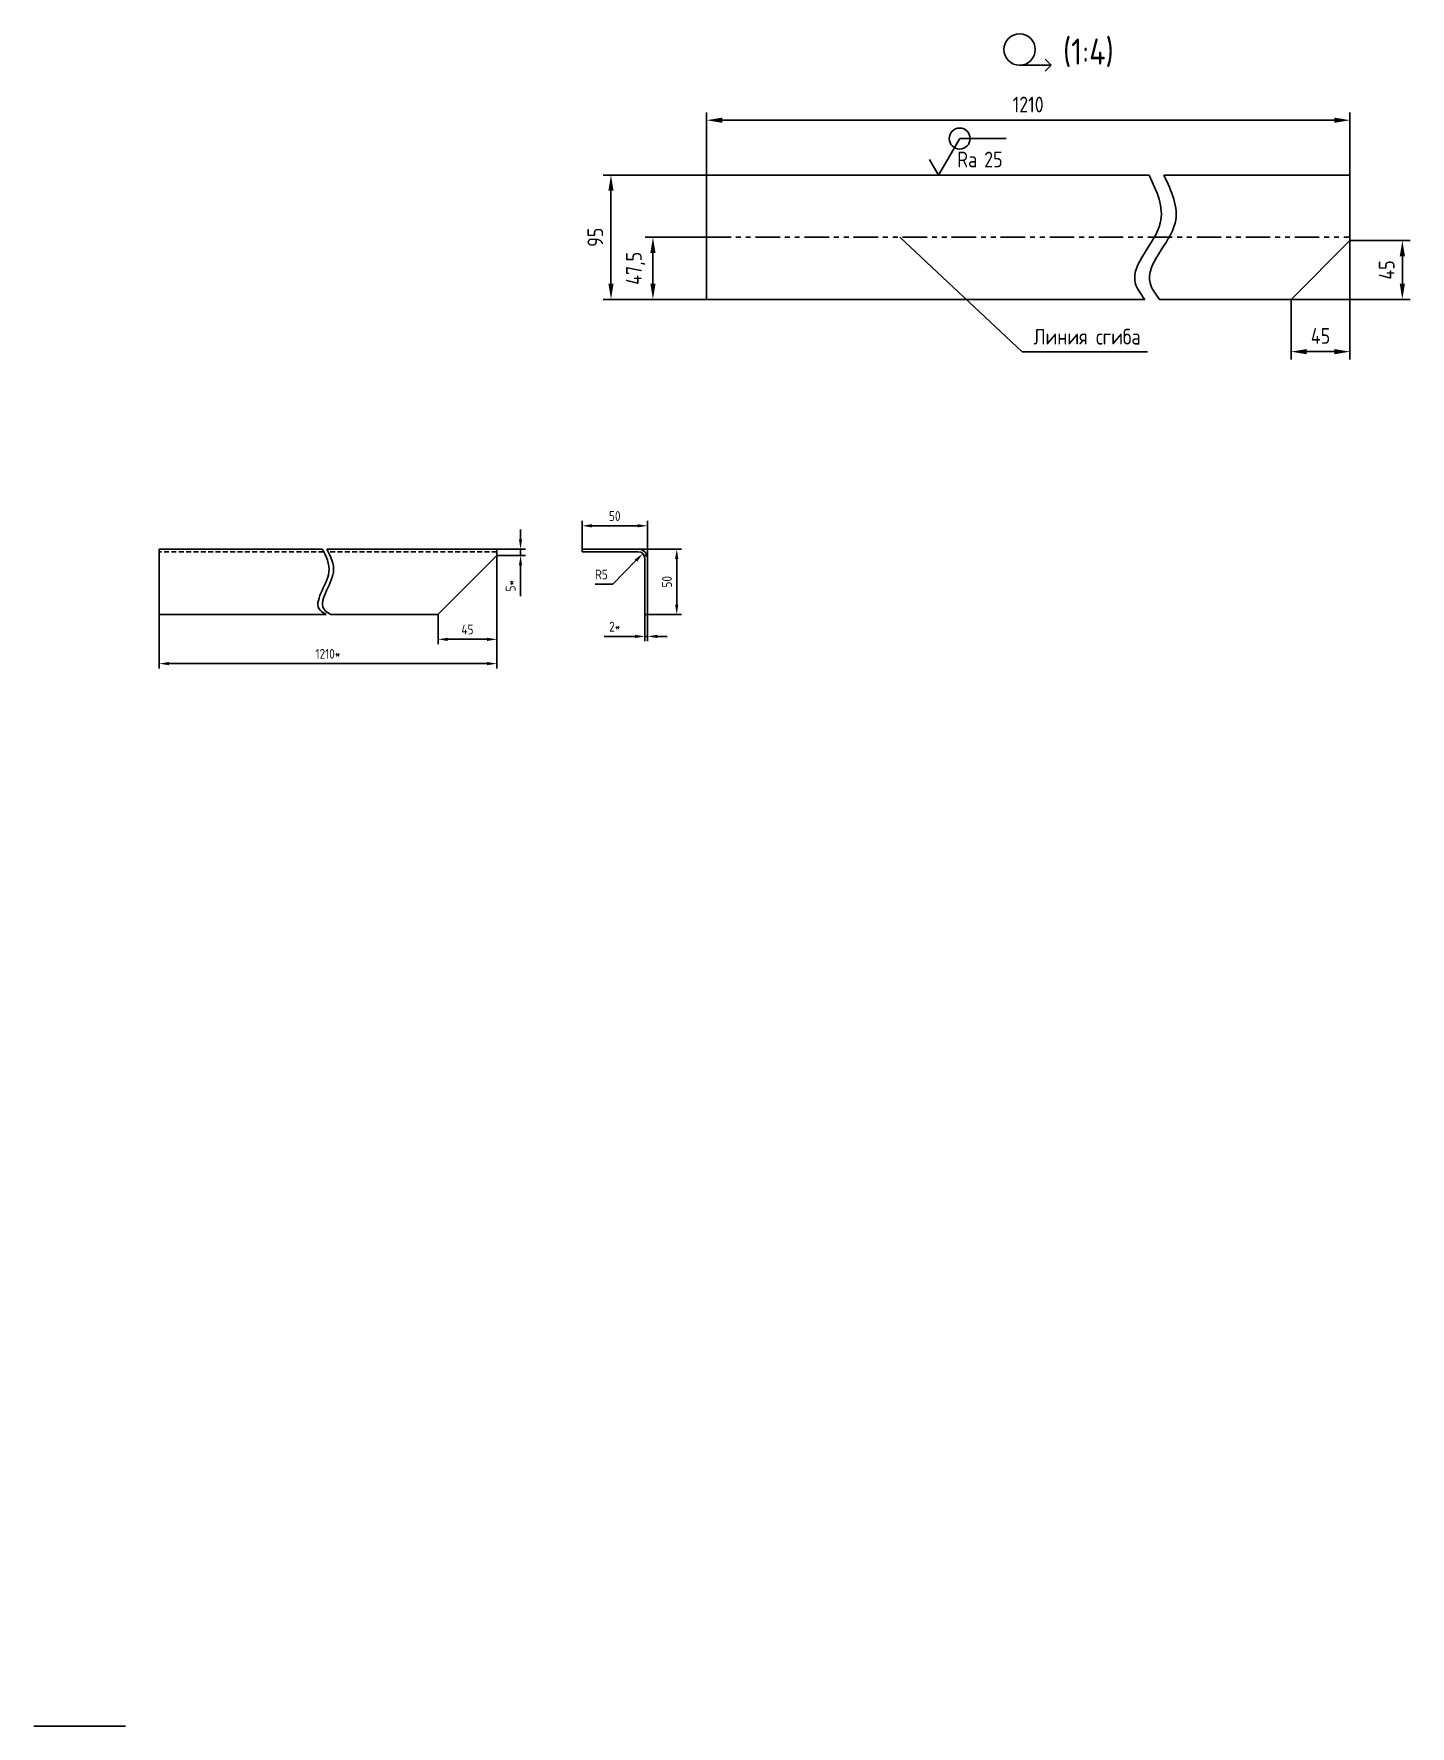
# Model space of a CAD drawing. Header units: millimetres. Extents: x 5930 to 17435, y 522 to 7243.
# Drawn here: x 5930 to 6983, y 522 to 1816 of the extents above; entities that cross this region are included whole.
import ezdxf

# ---------------------------------------------------------------- set-up
doc = ezdxf.new("R2010")
doc.units = ezdxf.units.MM
doc.header["$LTSCALE"] = 15
doc.linetypes.add('HIDDEN', pattern=[0.375, 0.25, -0.125])
doc.linetypes.add('PHANTOM', pattern=[2.5, 1.25, -0.25, 0.25, -0.25, 0.25, -0.25])
for name, color, linetype in [('Bord', 1, 'Continuous'), ('Cont', 6, 'Continuous'), ('DIM', 7, 'Continuous'), ('HIDE', 2, 'HIDDEN'), ('PHAN', 5, 'PHANTOM'), ('Text', 3, 'Continuous'), ('Textb', 6, 'Continuous')]:
    doc.layers.add(name, color=color, linetype=linetype)
doc.styles.add('Style1', font='romans.shx', dxfattribs={"width": 0.8})
doc.dimstyles.new('LIN2_5', dxfattribs={"dimscale": 2.5, "dimtxt": 3, "dimasz": 3, "dimexe": 1.5, "dimexo": 0, "dimgap": 1.5, "dimtad": 1, "dimzin": 13, "dimdsep": 46, "dimtxsty": 'Style1', "dimcen": 0, "dimclrt": 3, "dimadec": 0, "dimazin": 0, "dimtfac": 1, "dimtmove": 0, "dimatfit": 3, "dimfxl": 1, "dimtolj": 1, "dimtzin": 13, "dimarcsym": 0})
doc.dimstyles.new('LIN2_5H', dxfattribs={"dimscale": 2.5, "dimtxt": 3, "dimasz": 3, "dimexe": 1.5, "dimexo": 0, "dimgap": 1.5, "dimtad": 3, "dimtih": 1, "dimtoh": 1, "dimzin": 13, "dimdsep": 46, "dimtxsty": 'Style1', "dimcen": 0, "dimclrt": 3, "dimadec": 0, "dimazin": 0, "dimtfac": 1, "dimtmove": 0, "dimatfit": 3, "dimfxl": 1, "dimtolj": 1, "dimtzin": 13, "dimarcsym": 0})
doc.dimstyles.new('LIN4', dxfattribs={"dimscale": 4, "dimtxt": 3, "dimasz": 3, "dimexe": 1.5, "dimexo": 0, "dimgap": 1.5, "dimtad": 1, "dimzin": 13, "dimdsep": 46, "dimtxsty": 'Style1', "dimcen": 0, "dimclrt": 3, "dimadec": 0, "dimazin": 0, "dimtfac": 1, "dimtmove": 0, "dimatfit": 3, "dimfxl": 1, "dimtolj": 1, "dimtzin": 13, "dimarcsym": 0})

msp = doc.modelspace()

# ---------------------------------------------------------------- texts
at = {"layer": 'Text', "linetype": 'ByBlock', "insert": (6735.58211, 1584.8414), "char_height": 12, "attachment_point": 5, "style": 'Style1'}
msp.add_mtext('Линия сгиба', dxfattribs=at)

# ---------------------------------------------------------------- blocks, each defined once
blk = doc.blocks.new('ZNAK11')
at = {"layer": 'Cont'}
for p, q in [((5.98, -0.12), (4.85, 1.01)), ((-0.04, -0.12), (5.98, -0.12)), ((5.98, -0.12), (4.85, -1.25))]:
    blk.add_line(p, q, dxfattribs=at)
blk.add_circle((-0.04, 2.88), 3, dxfattribs=at)
at = {"layer": 'Textb', "style": 'Style1', "width": 0.8}
blk.add_attdef('(1:1)', (8.27, 0), '', height=5, dxfattribs=at)
blk = doc.blocks.new('*D7')
at = {"layer": 'Defpoints', "color": 0, "transparency": 16777216}
for p in [(6284.1, 1417.4), (6025.8, 1392.4), (6284.1, 1334.8)]:
    blk.add_point(p, dxfattribs=at)
at = {"layer": 'DIM', "color": 0, "lineweight": -2, "transparency": 16777216}
for p, q in [((6284.1, 1417.4), (6284.1, 1331.1)), ((6025.8, 1392.4), (6025.8, 1331.1)), ((6033.3, 1334.8), (6276.6, 1334.8))]:
    blk.add_line(p, q, dxfattribs=at)
at = {"layer": 'DIM', "color": 0, "transparency": 16777216}
for points in [[(6033.3, 1336.1), (6033.3, 1333.6), (6025.8, 1334.8)], [(6276.6, 1336.1), (6276.6, 1333.6), (6284.1, 1334.8)]]:
    blk.add_solid(points, dxfattribs=at)
at = {"layer": 'DIM', "color": 3, "transparency": 16777216, "insert": (6154.9, 1342.3), "char_height": 7.5, "attachment_point": 5, "style": 'Style1'}
blk.add_mtext('\\A1;1210*', dxfattribs=at)
blk = doc.blocks.new('A$C6CF913E7')
at = {"layer": 'Text'}
blk.add_circle((0, 0), 2, dxfattribs=at)
blk = doc.blocks.new('sherISO_07')
at = {"layer": 'Text'}
blk.add_line((4.04, 7), (12.93, 7), dxfattribs=at)
blk.add_lwpolyline([(-1.73, 3), (0, 0), (4.04, 7)], dxfattribs=at)
blk.add_blockref('A$C6CF913E7', (4.04, 7))
at = {"layer": 'Text', "style": 'Style1', "width": 0.8}
blk.add_text('Ra', height=3, dxfattribs=at).set_placement((3.58, 1.5))
blk.add_attdef('25', (8.73, 1.5), '', height=3, dxfattribs=at)
blk = doc.blocks.new('*D8')
at = {"layer": 'Defpoints', "color": 0, "transparency": 16777216}
for p in [(6444.5, 1660.9), (6403.5, 1613.4), (6444.5, 1613.4)]:
    blk.add_point(p, dxfattribs=at)
at = {"layer": 'DIM', "color": 0, "lineweight": -2, "transparency": 16777216}
for p, q in [((6444.5, 1660.9), (6397.5, 1660.9)), ((6403.5, 1648.9), (6403.5, 1625.4)), ((6444.5, 1613.4), (6397.5, 1613.4))]:
    blk.add_line(p, q, dxfattribs=at)
at = {"layer": 'DIM', "color": 0, "transparency": 16777216}
for points in [[(6401.5, 1648.9), (6405.5, 1648.9), (6403.5, 1660.9)], [(6401.5, 1625.4), (6405.5, 1625.4), (6403.5, 1613.4)]]:
    blk.add_solid(points, dxfattribs=at)
at = {"layer": 'DIM', "color": 3, "transparency": 16777216, "insert": (6390.3, 1637.1), "char_height": 12, "attachment_point": 5, "rotation": 90, "style": 'Style1'}
blk.add_mtext('\\A1;47,5', dxfattribs=at)
blk = doc.blocks.new('*D9')
at = {"layer": 'Defpoints', "color": 0, "transparency": 16777216}
for p in [(6371.4, 1708.4), (6459.6, 1708.4), (6459.6, 1613.4)]:
    blk.add_point(p, dxfattribs=at)
at = {"layer": 'DIM', "color": 0, "lineweight": -2, "transparency": 16777216}
for p, q in [((6459.6, 1708.4), (6365.4, 1708.4)), ((6371.4, 1625.4), (6371.4, 1696.4)), ((6459.6, 1613.4), (6365.4, 1613.4))]:
    blk.add_line(p, q, dxfattribs=at)
at = {"layer": 'DIM', "color": 0, "transparency": 16777216}
for points in [[(6369.4, 1696.4), (6373.4, 1696.4), (6371.4, 1708.4)], [(6369.4, 1625.4), (6373.4, 1625.4), (6371.4, 1613.4)]]:
    blk.add_solid(points, dxfattribs=at)
at = {"layer": 'DIM', "color": 3, "transparency": 16777216, "insert": (6359.4, 1660.9), "char_height": 12, "attachment_point": 5, "rotation": 90, "style": 'Style1'}
blk.add_mtext('\\A1;95', dxfattribs=at)
blk = doc.blocks.new('*D11')
at = {"layer": 'Defpoints', "color": 0, "transparency": 16777216}
for p in [(6936.6, 1658.4), (6891.6, 1613.4), (6891.6, 1573.4)]:
    blk.add_point(p, dxfattribs=at)
at = {"layer": 'DIM', "color": 0, "lineweight": -2, "transparency": 16777216}
for p, q in [((6936.6, 1658.4), (6936.6, 1567.4)), ((6891.6, 1613.4), (6891.6, 1567.4)), ((6924.6, 1573.4), (6903.6, 1573.4))]:
    blk.add_line(p, q, dxfattribs=at)
at = {"layer": 'DIM', "color": 0, "transparency": 16777216}
for points in [[(6903.6, 1575.4), (6903.6, 1571.4), (6891.6, 1573.4)], [(6924.6, 1575.4), (6924.6, 1571.4), (6936.6, 1573.4)]]:
    blk.add_solid(points, dxfattribs=at)
at = {"layer": 'DIM', "color": 3, "transparency": 16777216, "insert": (6914.1, 1585.4), "char_height": 12, "attachment_point": 5, "style": 'Style1'}
blk.add_mtext('\\A1;45', dxfattribs=at)
blk = doc.blocks.new('*D16')
at = {"layer": 'Defpoints', "color": 0, "transparency": 16777216}
for p in [(6936.6, 1658.4), (6891.6, 1613.4), (6976.7, 1613.4)]:
    blk.add_point(p, dxfattribs=at)
at = {"layer": 'DIM', "color": 0, "lineweight": -2, "transparency": 16777216}
for p, q in [((6936.6, 1658.4), (6982.7, 1658.4)), ((6976.7, 1646.4), (6976.7, 1625.4)), ((6891.6, 1613.4), (6982.7, 1613.4))]:
    blk.add_line(p, q, dxfattribs=at)
at = {"layer": 'DIM', "color": 0, "transparency": 16777216}
for points in [[(6974.7, 1646.4), (6978.7, 1646.4), (6976.7, 1658.4)], [(6974.7, 1625.4), (6978.7, 1625.4), (6976.7, 1613.4)]]:
    blk.add_solid(points, dxfattribs=at)
at = {"layer": 'DIM', "color": 3, "transparency": 16777216, "insert": (6964.7, 1635.9), "char_height": 12, "attachment_point": 5, "rotation": 90, "style": 'Style1'}
blk.add_mtext('\\A1;45', dxfattribs=at)
blk = doc.blocks.new('*D21')
at = {"layer": 'Defpoints', "color": 0, "transparency": 16777216}
for p in [(6284.1, 1422.4), (6284.1, 1417.4), (6302.2, 1417.4)]:
    blk.add_point(p, dxfattribs=at)
at = {"layer": 'DIM', "color": 0, "lineweight": -2, "transparency": 16777216}
for p, q in [((6302.2, 1429.9), (6302.2, 1437.4)), ((6284.1, 1422.4), (6306, 1422.4)), ((6284.1, 1417.4), (6306, 1417.4)), ((6302.2, 1422.4), (6302.2, 1417.4)), ((6302.2, 1409.9), (6302.2, 1386.3))]:
    blk.add_line(p, q, dxfattribs=at)
at = {"layer": 'DIM', "color": 0, "transparency": 16777216}
for points in [[(6301, 1429.9), (6303.5, 1429.9), (6302.2, 1422.4)], [(6301, 1409.9), (6303.5, 1409.9), (6302.2, 1417.4)]]:
    blk.add_solid(points, dxfattribs=at)
at = {"layer": 'DIM', "color": 3, "transparency": 16777216, "insert": (6294.7, 1394.4), "char_height": 7.5, "attachment_point": 5, "rotation": 90, "style": 'Style1'}
blk.add_mtext('\\A1;5*', dxfattribs=at)
blk = doc.blocks.new('*D22')
at = {"layer": 'Defpoints', "color": 0, "transparency": 16777216}
for p in [(6284.1, 1417.4), (6239.1, 1372.4), (6239.1, 1353.4)]:
    blk.add_point(p, dxfattribs=at)
at = {"layer": 'DIM', "color": 0, "lineweight": -2, "transparency": 16777216}
for p, q in [((6284.1, 1417.4), (6284.1, 1349.6)), ((6239.1, 1372.4), (6239.1, 1349.6)), ((6276.6, 1353.4), (6246.6, 1353.4))]:
    blk.add_line(p, q, dxfattribs=at)
at = {"layer": 'DIM', "color": 0, "transparency": 16777216}
for points in [[(6246.6, 1354.6), (6246.6, 1352.1), (6239.1, 1353.4)], [(6276.6, 1354.6), (6276.6, 1352.1), (6284.1, 1353.4)]]:
    blk.add_solid(points, dxfattribs=at)
at = {"layer": 'DIM', "color": 3, "transparency": 16777216, "insert": (6261.6, 1360.9), "char_height": 7.5, "attachment_point": 5, "style": 'Style1'}
blk.add_mtext('\\A1;45', dxfattribs=at)
blk = doc.blocks.new('*D23')
at = {"layer": 'Defpoints', "color": 0, "transparency": 16777216}
for p in [(6444.5, 1750.4), (6444.5, 1708.4), (6936.6, 1708.4)]:
    blk.add_point(p, dxfattribs=at)
at = {"layer": 'DIM', "color": 0, "lineweight": -2, "transparency": 16777216}
for p, q in [((6444.5, 1708.4), (6444.5, 1756.4)), ((6924.6, 1750.4), (6456.5, 1750.4)), ((6936.6, 1708.4), (6936.6, 1756.4))]:
    blk.add_line(p, q, dxfattribs=at)
at = {"layer": 'DIM', "color": 0, "transparency": 16777216}
for points in [[(6456.5, 1752.4), (6456.5, 1748.4), (6444.5, 1750.4)], [(6924.6, 1752.4), (6924.6, 1748.4), (6936.6, 1750.4)]]:
    blk.add_solid(points, dxfattribs=at)
at = {"layer": 'DIM', "color": 3, "transparency": 16777216, "insert": (6690.5, 1762.4), "char_height": 12, "attachment_point": 5, "style": 'Style1'}
blk.add_mtext('\\A1;1210', dxfattribs=at)
blk = doc.blocks.new('*D26')
at = {"layer": 'Defpoints', "color": 0, "transparency": 16777216}
for p in [(6399.3, 1440.2), (6349.3, 1422.4), (6399.3, 1415.4)]:
    blk.add_point(p, dxfattribs=at)
at = {"layer": 'DIM', "color": 0, "lineweight": -2, "transparency": 16777216}
for p, q in [((6349.3, 1422.4), (6349.3, 1444)), ((6356.8, 1440.2), (6391.8, 1440.2)), ((6399.3, 1415.4), (6399.3, 1444))]:
    blk.add_line(p, q, dxfattribs=at)
at = {"layer": 'DIM', "color": 0, "transparency": 16777216}
for points in [[(6356.8, 1441.5), (6356.8, 1439), (6349.3, 1440.2)], [(6391.8, 1441.5), (6391.8, 1439), (6399.3, 1440.2)]]:
    blk.add_solid(points, dxfattribs=at)
at = {"layer": 'DIM', "color": 3, "transparency": 16777216, "insert": (6374.3, 1447.7), "char_height": 7.5, "attachment_point": 5, "style": 'Style1'}
blk.add_mtext('\\A1;50', dxfattribs=at)
blk = doc.blocks.new('*D24')
at = {"layer": 'Defpoints', "color": 0, "transparency": 16777216}
for p in [(6397.3, 1372.4), (6399.3, 1372.4), (6397.3, 1355.6)]:
    blk.add_point(p, dxfattribs=at)
at = {"layer": 'DIM', "color": 0, "lineweight": -2, "transparency": 16777216}
for p, q in [((6397.3, 1372.4), (6397.3, 1351.9)), ((6399.3, 1372.4), (6399.3, 1351.9)), ((6389.8, 1355.6), (6366.2, 1355.6)), ((6399.3, 1355.6), (6397.3, 1355.6)), ((6406.8, 1355.6), (6414.3, 1355.6))]:
    blk.add_line(p, q, dxfattribs=at)
at = {"layer": 'DIM', "color": 0, "transparency": 16777216}
for points in [[(6389.8, 1356.9), (6389.8, 1354.4), (6397.3, 1355.6)], [(6406.8, 1356.9), (6406.8, 1354.4), (6399.3, 1355.6)]]:
    blk.add_solid(points, dxfattribs=at)
at = {"layer": 'DIM', "color": 3, "transparency": 16777216, "insert": (6374.3, 1363.1), "char_height": 7.5, "attachment_point": 5, "style": 'Style1'}
blk.add_mtext('\\A1;2*', dxfattribs=at)
blk = doc.blocks.new('*D25')
at = {"layer": 'Defpoints', "color": 0, "transparency": 16777216}
for p in [(6392.3, 1422.4), (6421.7, 1422.4), (6399.3, 1372.4)]:
    blk.add_point(p, dxfattribs=at)
at = {"layer": 'DIM', "color": 0, "lineweight": -2, "transparency": 16777216}
for p, q in [((6392.3, 1422.4), (6425.4, 1422.4)), ((6421.7, 1379.9), (6421.7, 1414.9)), ((6399.3, 1372.4), (6425.4, 1372.4))]:
    blk.add_line(p, q, dxfattribs=at)
at = {"layer": 'DIM', "color": 0, "transparency": 16777216}
for points in [[(6420.4, 1414.9), (6422.9, 1414.9), (6421.7, 1422.4)], [(6420.4, 1379.9), (6422.9, 1379.9), (6421.7, 1372.4)]]:
    blk.add_solid(points, dxfattribs=at)
at = {"layer": 'DIM', "color": 3, "transparency": 16777216, "insert": (6414.2, 1397.4), "char_height": 7.5, "attachment_point": 5, "rotation": 90, "style": 'Style1'}
blk.add_mtext('\\A1;50', dxfattribs=at)
blk = doc.blocks.new('*D27')
at = {"layer": 'Defpoints', "color": 0, "transparency": 16777216}
for p in [(6392.3, 1415.4), (6395.8, 1419)]:
    blk.add_point(p, dxfattribs=at)
at = {"layer": 'DIM', "color": 0, "lineweight": -2, "transparency": 16777216}
for p, q in [((6372.7, 1395.5), (6390.5, 1413.6)), ((6359.2, 1395.5), (6372.7, 1395.5))]:
    blk.add_line(p, q, dxfattribs=at)
at = {"layer": 'DIM', "color": 0, "transparency": 16777216}
blk.add_solid([(6389.6, 1414.5), (6391.4, 1412.7), (6395.8, 1419)], dxfattribs=at)
at = {"layer": 'DIM', "color": 3, "transparency": 16777216, "insert": (6364.1, 1403), "char_height": 7.5, "attachment_point": 5, "style": 'Style1'}
blk.add_mtext('\\A1;R5', dxfattribs=at)

# ---------------------------------------------------------------- dimensions: what is measured, and where the dimension line sits
at = {"layer": 'DIM'}
for base, p1, p2, text, dimstyle, picture, middle in [((6444.4501, 1750.35612), (6936.60537, 1708.36025), (6444.4501, 1708.36025), '1210', 'LIN4', '*D23', (6690.52774, 1762.35612)), ((6284.06117, 1334.83138), (6025.82197, 1392.41827), (6284.06117, 1417.41827), '1210*', 'LIN2_5', '*D7', (6154.94157, 1342.33138))]:
    dim = msp.add_linear_dim(base=base, p1=p1, p2=p2, text=text, dimstyle=dimstyle, dxfattribs=at)
    dim.commit()
    dim.dimension.update_dxf_attribs({"geometry": picture, "text_midpoint": middle})
for base, p1, p2, angle, dimstyle, picture, middle in [((6371.42104, 1708.36025), (6459.63195, 1613.36025), (6459.63195, 1708.36025), 90, 'LIN4', '*D9', (6359.42104, 1660.86025)), ((6976.6714, 1613.36025), (6936.60537, 1658.36025), (6891.60537, 1613.36025), 270, 'LIN4', '*D16', (6964.6714, 1635.86025)), ((6399.29314, 1440.21757), (6349.29314, 1422.39796), (6399.29314, 1415.39796), 180, 'LIN2_5', '*D26', (6374.29314, 1447.71757)), ((6421.66438, 1422.39796), (6399.29314, 1372.39796), (6392.29314, 1422.39796), 90, 'LIN2_5', '*D25', (6414.16438, 1397.39796))]:
    dim = msp.add_linear_dim(base=base, p1=p1, p2=p2, angle=angle, dimstyle=dimstyle, dxfattribs=at)
    dim.commit()
    dim.dimension.update_dxf_attribs({"geometry": picture, "text_midpoint": middle})
dim = msp.add_linear_dim(base=(6403.45752, 1613.36025), p1=(6444.4501, 1660.86025), p2=(6444.4501, 1613.36025), angle=90, dimstyle='LIN4', override={"dimdsep": 44}, dxfattribs=at)
dim.commit()
dim.dimension.update_dxf_attribs({"geometry": '*D8', "text_midpoint": (6390.31467, 1637.11025)})
for base, p1, p2, dimstyle, picture, middle in [((6891.60537, 1573.36583), (6936.60537, 1658.36025), (6891.60537, 1613.36025), 'LIN4', '*D11', (6914.10537, 1585.36583)), ((6239.06117, 1353.35454), (6284.06117, 1417.41827), (6239.06117, 1372.41827), 'LIN2_5', '*D22', (6261.56117, 1360.85454))]:
    dim = msp.add_linear_dim(base=base, p1=p1, p2=p2, dimstyle=dimstyle, dxfattribs=at)
    dim.commit()
    dim.dimension.update_dxf_attribs({"geometry": picture, "text_midpoint": middle})
for base, p1, p2, angle, picture, middle in [((6302.21363, 1417.41827), (6284.06117, 1422.41827), (6284.06117, 1417.41827), 270, '*D21', (6294.71363, 1394.38256)), ((6397.29314, 1355.64697), (6399.29314, 1372.39796), (6397.29314, 1372.39796), 180, '*D24', (6374.25742, 1363.14697))]:
    dim = msp.add_linear_dim(base=base, p1=p1, p2=p2, angle=angle, text='<>*', dimstyle='LIN2_5', dxfattribs=at)
    dim.commit()
    dim.dimension.update_dxf_attribs({"geometry": picture, "text_midpoint": middle})
dim = msp.add_radius_dim(center=(6392.29314, 1415.39796), mpoint=(6395.80193, 1418.96004), dimstyle='LIN2_5H', dxfattribs=at)
dim.commit()
dim.dimension.update_dxf_attribs({"geometry": '*D27', "text_midpoint": (6364.09847, 1395.51297), "dimtype": 164})

# ---------------------------------------------------------------- linework, layer by layer
at = {"layer": 'Bord'}
for points, knots in [([(6783.02633, 1708.36025), (6788.78064, 1696.05835), (6802.12198, 1667.53648), (6763.05859, 1635.94744), (6776.62556, 1617.53544), (6779.70208, 1613.36025)], [0, 0, 0, 0, 37.6213604294, 87.2249049085, 101.77203059, 101.77203059, 101.77203059, 101.77203059]), ([(6794.31595, 1708.36025), (6800.07026, 1696.05835), (6813.4116, 1667.53648), (6774.34821, 1635.94744), (6787.91519, 1617.53544), (6790.9917, 1613.36025)], [0, 0, 0, 0, 37.6213604294, 87.2249049085, 101.77203059, 101.77203059, 101.77203059, 101.77203059]), ([(6150.60288, 1422.41827), (6153.5397, 1416.79428), (6161.27842, 1401.97468), (6140.83587, 1379.74539), (6151.84375, 1373.414), (6153.57495, 1372.41827)], [0, 0, 0, 0, 18.3188026532, 48.2713242794, 53.8610300739, 53.8610300739, 53.8610300739, 53.8610300739]), ([(6154.06126, 1422.41827), (6156.99808, 1416.79428), (6164.73681, 1401.97468), (6144.29426, 1379.74539), (6155.30214, 1373.414), (6157.03334, 1372.41827)], [0, 0, 0, 0, 18.3188026532, 48.2713242794, 53.8610300739, 53.8610300739, 53.8610300739, 53.8610300739])]:
    msp.add_open_spline(points, degree=3, knots=knots, dxfattribs=at)
at = {"layer": 'Cont'}
for p, q in [((6783.02633, 1708.36025), (6444.4501, 1708.36025)), ((6444.4501, 1708.36025), (6444.4501, 1613.36025)), ((6936.60537, 1708.36025), (6794.31595, 1708.36025)), ((6936.60537, 1658.36025), (6936.60537, 1708.36025)), ((6936.60537, 1658.36025), (6891.60537, 1613.36025)), ((6444.4501, 1613.36025), (6779.70208, 1613.36025)), ((6790.9917, 1613.36025), (6891.60537, 1613.36025)), ((6025.82197, 1422.41827), (6025.82197, 1372.41827)), ((6150.60288, 1422.41827), (6025.82197, 1422.41827)), ((6284.06117, 1422.41827), (6154.06126, 1422.41827)), ((6239.06117, 1372.41827), (6284.06117, 1417.41827)), ((6284.06117, 1417.41827), (6284.06117, 1422.41827)), ((6349.29314, 1422.39796), (6392.29314, 1422.39796)), ((6349.29314, 1420.39796), (6349.29314, 1422.39796)), ((6392.29314, 1420.39796), (6349.29314, 1420.39796)), ((6399.00134, 1417.39796), (6396.87571, 1417.39796)), ((6397.29314, 1372.39796), (6397.29314, 1415.39796)), ((6399.29314, 1415.39796), (6399.29314, 1372.39796)), ((6025.82197, 1372.41827), (6153.57495, 1372.41827)), ((6157.03334, 1372.41827), (6239.06117, 1372.41827)), ((6399.29314, 1372.39796), (6397.29314, 1372.39796)), ((5929.95633, 522.23272), (5999.95633, 522.23272))]:
    msp.add_line(p, q, dxfattribs=at)
for radius in [7, 5]:
    msp.add_arc((6392.29314, 1415.39796), radius, 0, 90, dxfattribs=at)
at = {"layer": 'DIM'}
for p, q in [((6592.45187, 1660.86025), (6685.89989, 1573.36932)), ((6685.89989, 1573.36932), (6781.83145, 1573.36932))]:
    msp.add_line(p, q, dxfattribs=at)
at = {"layer": 'HIDE'}
for p, q in [((6151.44208, 1420.41827), (6025.82197, 1420.41827)), ((6284.06117, 1420.41827), (6154.90047, 1420.41827))]:
    msp.add_line(p, q, dxfattribs=at)
at = {"layer": 'PHAN'}
msp.add_line((6444.4501, 1660.86025), (6936.60537, 1660.86025), dxfattribs=at)

# ---------------------------------------------------------------- block references
at = {"layer": 'DIM', "xscale": 4, "yscale": 4, "zscale": 4}
for name, p, values in [('ZNAK11', (6684.09952, 1792.92342), {'(1:1)': '(1:4)'}), ('sherISO_07', (6621.94376, 1708.36025), {'25': '25'})]:
    msp.add_blockref(name, p, dxfattribs=at).add_auto_attribs(values)

msp.set_redraw_order([(e.dxf.handle, doc.entitydb.next_handle()) for e in msp.query("TEXT MTEXT ATTDEF DIMENSION ARC_DIMENSION")])  # texts and dimensions are drawn at this point

doc.saveas('drawing.dxf')
